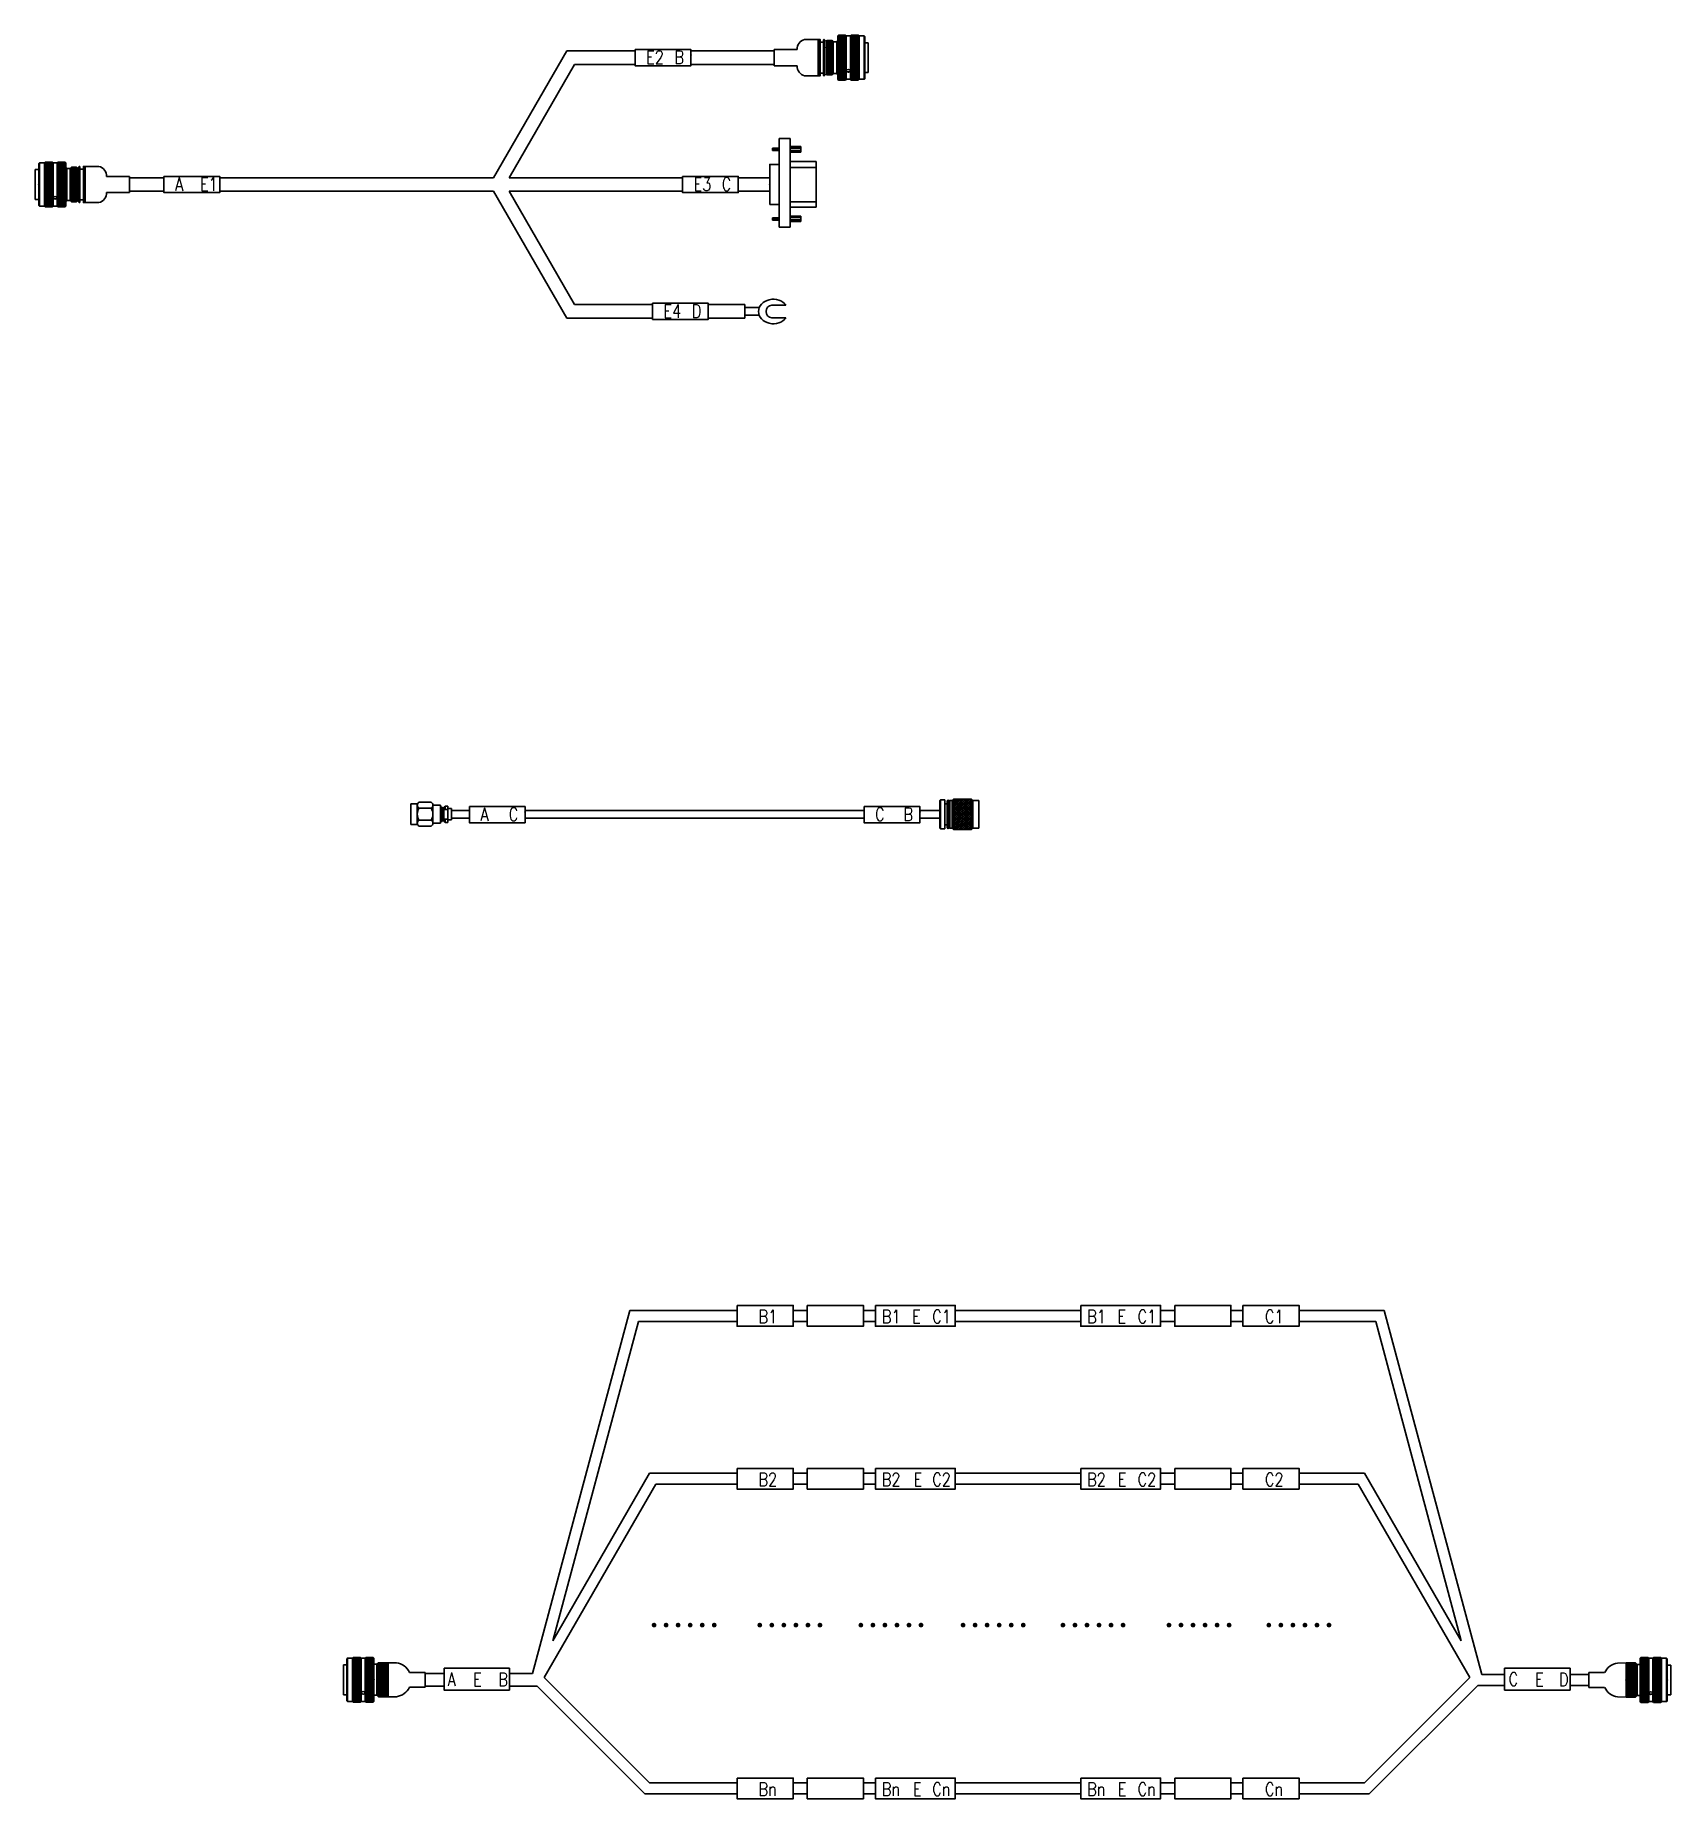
# Model space of a CAD drawing. Header units: inches. Extents: x -3640 to 2054, y -2291 to 954.
# Drawn here: x 934 to 1551, y -556 to 109 of the extents above; entities that cross this region are included whole.
import ezdxf

# ---------------------------------------------------------------- set-up
doc = ezdxf.new("R2010")
doc.units = ezdxf.units.IN
doc.header["$MEASUREMENT"] = 0
doc.layers.add('C', color=2, linetype='Continuous')
doc.layers.add('VFDL', color=7, linetype='Continuous')
doc.styles.add('HZ', font='txt', dxfattribs={"width": 0.8, "bigfont": 'HZDX'})
doc.styles.add('样式 1', font='')
doc.styles.get('样式 1').set_extended_font_data('SimSun')

# ---------------------------------------------------------------- blocks, each defined once
blk = doc.blocks.new('dpfclh')
at = {"lineweight": 30}
for p, q in [((-3, 2.97), (24.61, 50.78)), ((24.61, 50.78), (50.39, 50.78)), ((71.39, 50.78), (102.74, 50.78)), ((71.39, 50.78), (71.39, 45.71)), ((102.74, 50.78), (102.74, 45.71)), ((2.86, 2.97), (27.54, 45.71)), ((27.54, 45.71), (50.39, 45.71)), ((71.39, 45.71), (102.74, 45.71)), ((-140.16, 2.97), (-127.16, 2.97)), ((-140.16, 2.97), (-127.16, 2.97)), ((-106.16, 2.97), (-3, 2.97)), ((2.86, 2.97), (68.26, 2.97)), ((89.26, 2.97), (101.09, 2.97)), ((-140.16, -2.11), (-127.16, -2.11)), ((-140.16, -2.11), (-127.16, -2.11)), ((-106.16, -2.11), (-3, -2.11)), ((-3, -2.11), (24.61, -49.92)), ((2.86, -2.11), (68.26, -2.11)), ((2.86, -2.11), (27.54, -44.85)), ((89.26, -2.11), (101.09, -2.11)), ((27.54, -44.85), (56.93, -44.85)), ((77.93, -44.32), (77.93, -49.39)), ((77.93, -44.85), (91.7, -44.85)), ((91.7, -44.85), (91.7, -49.92)), ((24.61, -49.92), (56.93, -49.92)), ((77.93, -49.92), (91.7, -49.92))]:
    blk.add_line(p, q, dxfattribs=at)
for p, q in [((-140.16, 2.97), (-140.16, -2.11)), ((101.09, 2.97), (101.09, -2.11))]:
    blk.add_line(p, q)
for points in [[(50.39, 51.31), (71.39, 51.31), (71.39, 45.21), (50.39, 45.21)], [(-127.16, 3.47), (-106.16, 3.47), (-106.16, -2.63), (-127.16, -2.63)], [(68.26, 3.47), (89.26, 3.47), (89.26, -2.63), (68.26, -2.63)], [(56.93, -44.32), (77.93, -44.32), (77.93, -50.42), (56.93, -50.42)]]:
    blk.add_lwpolyline(points, close=True, dxfattribs=at)
blk.add_point((71.39, 49.21), dxfattribs=at)
blk.add_point((71.39, 49.21), dxfattribs=at)
blk.add_point((71.39, 49.21), dxfattribs=at)
at = {"lineweight": 20, "style": 'HZ', "width": 0.8}
for s, p in [('E2', (54.53, 45.87)), ('B', (65.17, 45.87)), ('A', (-123.02, -1.97)), ('E1', (-113.61, -1.97)), ('E3', (72.4, -1.97)), ('C', (83.04, -1.97)), ('E4', (61.07, -49.76)), ('D', (71.72, -49.76))]:
    blk.add_text(s, height=5, dxfattribs=at).set_placement(p)
blk = doc.blocks.new('dpfclh-z1')
at = {"lineweight": 30}
h = blk.add_hatch(dxfattribs=at)
h.set_pattern_fill('ANSI37', color=256, scale=3, angle=540, style=0)
h.set_pattern_definition([(315, (-31.73584, 8.43554), (-0.265165, -0.265165), []), (225, (-31.73584, 8.43554), (-0.265165, 0.265165), [])])
h.paths.add_polyline_path([(-31.74, -8.44), (-29.07, -8.44), (-29.07, 8.44), (-31.74, 8.44)])
h = blk.add_hatch(dxfattribs=at)
h.set_pattern_fill('ANSI37', color=256, scale=3, angle=540, style=0)
h.set_pattern_definition([(315, (-26.94783, 8.43554), (-0.265165, -0.265165), []), (225, (-26.94783, 8.43554), (-0.265165, 0.265165), [])])
h.paths.add_polyline_path([(-26.95, -8.44), (-24.28, -8.44), (-24.28, 8.44), (-26.95, 8.44)])
h = blk.add_hatch(dxfattribs=at)
h.set_pattern_fill('ANSI37', color=256, scale=3, angle=540, style=0)
h.set_pattern_definition([(315, (-17.36915, 6.82643), (-0.265165, -0.265165), []), (225, (-17.36915, 6.82643), (-0.265165, 0.265165), [])])
h.paths.add_polyline_path([(-17.37, 6.83), (-16.67, 6.83), (-16.67, -6.83), (-17.37, -6.83)])
h = blk.add_hatch(dxfattribs=at)
h.set_pattern_fill('ANSI37', color=256, scale=3, angle=540, style=0)
h.set_pattern_definition([(315, (-21.85336, 6.48468), (-0.265165, -0.265165), []), (225, (-21.85336, 6.48468), (-0.265165, 0.265165), [])])
h.paths.add_polyline_path([(-19.92, 6.48), (-21.85, 6.48), (-21.85, -6.48), (-19.92, -6.48)])
for p, q in [((-33.97, 8.16), (-34.19, 7.94)), ((-34.19, 7.94), (-34.19, -7.94)), ((-31.74, 8.44), (-32.01, 8.16)), ((-31.74, -8.44), (-31.74, 8.44)), ((-29.07, 8.44), (-28.79, 8.16)), ((-26.95, 8.44), (-27.23, 8.16)), ((-26.95, -8.44), (-26.95, 8.44)), ((-24.28, 8.44), (-24, 8.16)), ((-24, -8.16), (-24, 8.16)), ((-18.9, 6.83), (-19.58, 6.14)), ((-18.9, -6.83), (-18.9, 6.83)), ((-18.9, 6.83), (-18.77, 6.83)), ((-18.77, -6.83), (-18.77, 6.83)), ((-18.77, 6.83), (-18.65, 6.7)), ((-18.65, 6.7), (-18.65, -6.7)), ((-16.67, 6.38), (-16.67, 6.83)), ((-16.67, 6.83), (-11.49, 6.83)), ((-35.5, 5.63), (-34.19, 5.63)), ((-35.5, -5.63), (-35.5, 5.63)), ((-23.66, 6.01), (-23.66, 6.17)), ((-21.85, 6.48), (-22.32, 6.01)), ((-21.85, -6.48), (-21.85, 6.48)), ((-19.92, 6.48), (-19.58, 6.14)), ((-19.58, -6.14), (-19.58, 6.14)), ((-17.37, 1.14), (-17.37, 5.8)), ((-8.68, 3.04), (0, 3.04)), ((0, 3.04), (0, -3.04)), ((-35.5, -5.63), (-34.19, -5.63)), ((-23.66, -6.17), (-23.66, -6.01)), ((-22.32, -6.01), (-21.85, -6.48)), ((-19.58, -6.14), (-19.92, -6.48)), ((-19.58, -6.14), (-18.9, -6.83)), ((-16.67, -6.83), (-16.67, -6.38)), ((-8.68, -3.04), (0, -3.04)), ((-34.19, -7.94), (-33.97, -8.16)), ((-32.01, -8.16), (-31.74, -8.44)), ((-28.79, -8.16), (-29.07, -8.44)), ((-27.23, -8.16), (-26.95, -8.44)), ((-24, -8.16), (-24.28, -8.44)), ((-18.9, -6.83), (-18.77, -6.83)), ((-18.65, -6.7), (-18.77, -6.83)), ((-16.67, -6.83), (-11.49, -6.83))]:
    blk.add_line(p, q, dxfattribs=at)
for points in [[(-33.97, -8.16), (-32.01, -8.16), (-32.01, 8.16), (-33.97, 8.16)], [(-31.74, -8.44), (-29.07, -8.44), (-29.07, 8.44), (-31.74, 8.44)], [(-28.79, -8.16), (-27.23, -8.16), (-27.23, 8.16), (-28.79, 8.16)], [(-26.95, -8.44), (-24.28, -8.44), (-24.28, 8.44), (-26.95, 8.44)], [(-16.67, -6.83), (-17.37, -6.83), (-17.37, 6.83), (-16.67, 6.83)], [(-23.66, -6.17), (-24, -6.17), (-24, 6.17), (-23.66, 6.17)], [(-22.32, 6.01), (-23.66, 6.01), (-23.66, -6.01), (-22.32, -6.01)], [(-21.85, -6.48), (-19.92, -6.48), (-19.92, 6.48), (-21.85, 6.48)], [(-18.65, -5.8), (-17.37, -5.8), (-17.37, 5.8), (-18.65, 5.8)]]:
    blk.add_lwpolyline(points, close=True, dxfattribs=at)
for centre, radius, start, end in [((-12.41, 3.21), 3.73, 357.24372, 75.80376), ((-28.01, -5.32), 0.854, 23.70215, 156.29785), ((-28.01, -4.63), 0.854, 203.70215, 336.29785), ((-28.01, -4.45), 0.943, 213.99777, 326.00223), ((-12.41, -3.21), 3.73, 284.19624, 2.75628)]:
    blk.add_arc(centre, radius, start, end, dxfattribs=at)
at = {"lineweight": 30, "extrusion": (0, 0, -1)}
blk.add_ellipse((-19.09, 3.83), major_axis=(-0.075, -0.107), ratio=0.554803, dxfattribs=at)
at = {"lineweight": 30}
for p in [(-34.19, 0), (-24, 0)]:
    blk.add_point(p, dxfattribs=at)
blk = doc.blocks.new('dpfclh-y1')
at = {"lineweight": 30}
h = blk.add_hatch(dxfattribs=at)
h.set_pattern_fill('ANSI37', color=256, scale=3, angle=540, style=0)
h.set_pattern_definition([(225, (17.36915, 6.82643), (0.265165, -0.265165), []), (315, (17.36915, 6.82643), (0.265165, 0.265165), [])])
h.paths.add_polyline_path([(17.37, 6.83), (16.67, 6.83), (16.67, -6.83), (17.37, -6.83)])
h = blk.add_hatch(dxfattribs=at)
h.set_pattern_fill('ANSI37', color=256, scale=3, angle=540, style=0)
h.set_pattern_definition([(225, (26.94783, 8.43554), (0.265165, -0.265165), []), (315, (26.94783, 8.43554), (0.265165, 0.265165), [])])
h.paths.add_polyline_path([(26.95, 8.44), (24.28, 8.44), (24.28, -8.44), (26.95, -8.44)])
h = blk.add_hatch(dxfattribs=at)
h.set_pattern_fill('ANSI37', color=256, scale=3, angle=540, style=0)
h.set_pattern_definition([(225, (31.73584, 8.43554), (0.265165, -0.265165), []), (315, (31.73584, 8.43554), (0.265165, 0.265165), [])])
h.paths.add_polyline_path([(31.74, 8.44), (29.07, 8.44), (29.07, -8.44), (31.74, -8.44)])
h = blk.add_hatch(dxfattribs=at)
h.set_pattern_fill('ANSI37', color=256, scale=3, angle=540, style=0)
h.set_pattern_definition([(225, (21.85336, 6.48468), (0.265165, -0.265165), []), (315, (21.85336, 6.48468), (0.265165, 0.265165), [])])
h.paths.add_polyline_path([(19.92, -6.48), (21.85, -6.48), (21.85, 6.48), (19.92, 6.48)])
for p, q in [((16.67, 6.83), (11.49, 6.83)), ((16.67, 6.38), (16.67, 6.83)), ((18.77, 6.83), (18.65, 6.7)), ((18.65, 6.7), (18.65, -6.7)), ((18.77, -6.83), (18.77, 6.83)), ((18.9, 6.83), (18.77, 6.83)), ((18.9, 6.83), (19.58, 6.14)), ((18.9, -6.83), (18.9, 6.83)), ((24.28, 8.44), (24, 8.16)), ((24, -8.16), (24, 8.16)), ((26.95, -8.44), (26.95, 8.44)), ((26.95, 8.44), (27.23, 8.16)), ((29.07, 8.44), (28.79, 8.16)), ((31.74, -8.44), (31.74, 8.44)), ((31.74, 8.44), (32.01, 8.16)), ((33.97, 8.16), (34.19, 7.94)), ((34.19, 7.94), (34.19, -7.94)), ((0, 3.04), (0, -3.04)), ((0, 3.04), (8.68, 3.04)), ((17.37, 1.14), (17.37, 5.8)), ((19.92, 6.48), (19.58, 6.14)), ((19.58, -6.14), (19.58, 6.14)), ((21.85, 6.48), (22.32, 6.01)), ((21.85, -6.48), (21.85, 6.48)), ((23.66, 6.01), (23.66, 6.17)), ((35.5, 5.63), (34.19, 5.63)), ((35.5, -5.63), (35.5, 5.63)), ((8.68, -3.04), (0, -3.04)), ((16.67, -6.83), (16.67, -6.38)), ((19.58, -6.14), (18.9, -6.83)), ((19.58, -6.14), (19.92, -6.48)), ((22.32, -6.01), (21.85, -6.48)), ((23.66, -6.17), (23.66, -6.01)), ((35.5, -5.63), (34.19, -5.63)), ((16.67, -6.83), (11.49, -6.83)), ((18.65, -6.7), (18.77, -6.83)), ((18.9, -6.83), (18.77, -6.83)), ((24, -8.16), (24.28, -8.44)), ((27.23, -8.16), (26.95, -8.44)), ((28.79, -8.16), (29.07, -8.44)), ((32.01, -8.16), (31.74, -8.44)), ((34.19, -7.94), (33.97, -8.16))]:
    blk.add_line(p, q, dxfattribs=at)
for points in [[(16.67, -6.83), (17.37, -6.83), (17.37, 6.83), (16.67, 6.83)], [(26.95, -8.44), (24.28, -8.44), (24.28, 8.44), (26.95, 8.44)], [(28.79, -8.16), (27.23, -8.16), (27.23, 8.16), (28.79, 8.16)], [(31.74, -8.44), (29.07, -8.44), (29.07, 8.44), (31.74, 8.44)], [(33.97, -8.16), (32.01, -8.16), (32.01, 8.16), (33.97, 8.16)], [(18.65, -5.8), (17.37, -5.8), (17.37, 5.8), (18.65, 5.8)], [(21.85, -6.48), (19.92, -6.48), (19.92, 6.48), (21.85, 6.48)], [(22.32, 6.01), (23.66, 6.01), (23.66, -6.01), (22.32, -6.01)], [(23.66, -6.17), (24, -6.17), (24, 6.17), (23.66, 6.17)]]:
    blk.add_lwpolyline(points, close=True, dxfattribs=at)
for centre, radius, start, end in [((12.41, 3.21), 3.73, 104.19624, 182.75628), ((12.41, -3.21), 3.73, 177.24372, 255.80376), ((28.01, -5.32), 0.854, 23.70215, 156.29785), ((28.01, -4.63), 0.854, 203.70215, 336.29785), ((28.01, -4.45), 0.943, 213.99777, 326.00223)]:
    blk.add_arc(centre, radius, start, end, dxfattribs=at)
blk.add_ellipse((19.09, 3.83), major_axis=(0.075, -0.107), ratio=0.554803, dxfattribs=at)
for p in [(24, 0), (34.19, 0)]:
    blk.add_point(p, dxfattribs=at)
blk = doc.blocks.new('dpfclh-y2')
at = {"color": 0, "lineweight": 30}
for p, q in [((1.09, 12.82), (1.09, 13.73)), ((1.09, 13.72), (3.56, 13.72)), ((1.1, 13.72), (1.25, 12.83)), ((1.38, 13.72), (1.54, 12.83)), ((1.69, 13.72), (1.84, 12.82)), ((2.02, 13.72), (2.17, 12.83)), ((2.34, 13.72), (2.49, 12.82)), ((2.67, 13.72), (2.82, 12.82)), ((2.99, 13.72), (3.14, 12.82)), ((3.29, 13.72), (3.45, 12.82)), ((3.56, -7.53), (3.56, 17.33)), ((3.56, 17.33), (7.75, 17.33)), ((3.56, 13.72), (3.56, 12.82)), ((7.75, 17.33), (7.75, -16.05)), ((7.77, 14.32), (11.7, 14.32)), ((7.77, 13.75), (11.69, 13.75)), ((11.7, 14.32), (11.7, 12.25)), ((0, 7.53), (0, -7.53)), ((0.07, 7.59), (3.56, 7.59)), ((3.56, 12.82), (1.09, 12.82)), ((7.74, 8.69), (17.47, 8.69)), ((7.77, 12.83), (11.71, 12.83)), ((11.7, 12.25), (7.78, 12.25)), ((7.76, 6.38), (17.47, 6.38)), ((7.78, -6.53), (17.47, -6.53)), ((0, -7.53), (3.56, -7.53)), ((1.08, -12.5), (3.56, -12.5)), ((1.08, -13.4), (1.08, -12.5)), ((1.09, -12.5), (1.24, -13.4)), ((1.38, -12.5), (1.53, -13.4)), ((1.53, -12.5), (1.68, -13.4)), ((1.84, -12.5), (2, -13.4)), ((2.18, -12.5), (2.33, -13.4)), ((2.51, -12.5), (2.66, -13.4)), ((2.83, -12.51), (2.98, -13.4)), ((3.15, -12.5), (3.3, -13.4)), ((3.43, -12.5), (3.55, -13.23)), ((3.56, -16.05), (3.56, -7.53)), ((3.56, -12.5), (3.56, -13.4)), ((17.47, -8.51), (7.75, -8.51)), ((7.76, -11.87), (11.69, -11.87)), ((7.76, -12.43), (11.68, -12.43)), ((11.69, -11.87), (11.69, -13.93)), ((3.56, -13.4), (1.08, -13.4)), ((7.75, -16.05), (3.56, -16.05)), ((7.76, -13.36), (11.7, -13.36)), ((11.69, -13.93), (7.77, -13.93))]:
    blk.add_line(p, q, dxfattribs=at)
at = {"lineweight": 30}
blk.add_line((17.47, 8.69), (17.47, -8.51), dxfattribs=at)
at = {"color": 0, "lineweight": 30}
blk.add_arc((0.06, 7.53), 0.0618, 85.85326, 180.37922, dxfattribs=at)
at = {"lineweight": 30}
blk.add_point((0, 0), dxfattribs=at)
blk = doc.blocks.new('dpfclh-y3')
at = {"lineweight": 30}
for p, q in [((0, 1.46), (5.47, 1.46)), ((15.53, 2.34), (10.16, 2.34)), ((5.43, -1.46), (0, -1.46)), ((15.53, -2.43), (10.16, -2.43))]:
    blk.add_line(p, q, dxfattribs=at)
blk.add_line((0, 1.46), (0, -1.46))
blk.add_arc((10.4, -0.05), 2.4, 95.69104, 264.30896, dxfattribs=at)
blk.add_ellipse((10.75, -0.05), major_axis=(-5.59, 0), ratio=0.827161, start_param=3.684325, end_param=8.882045, dxfattribs=at)
blk = doc.blocks.new('低频分叉连号')
for name, p in [('dpfclh-y1', (102.87, 48.03)), ('dpfclh', (0.13, -0.21)), ('dpfclh-y2', (101.22, 0.22)), ('dpfclh-z1', (-140.03, 0.22)), ('dpfclh-y3', (91.83, -47.59))]:
    blk.add_blockref(name, p)
blk = doc.blocks.new('spdglh')
at = {"lineweight": 30}
for p, q in [((-93.74, 1.46), (-87, 1.46)), ((-66, 2.44), (-66, -2.63)), ((-66, 1.46), (61.73, 1.46)), ((82.73, 2.44), (82.73, -2.63)), ((82.73, 1.46), (90.29, 1.46)), ((-93.74, -1.36), (-87, -1.36)), ((-66, -1.36), (61.73, -1.36)), ((82.73, -1.36), (90.29, -1.36))]:
    blk.add_line(p, q, dxfattribs=at)
for p, q in [((-93.74, 1.46), (-93.74, -1.36)), ((90.29, 1.46), (90.29, -1.36))]:
    blk.add_line(p, q)
for points in [[(-87, 2.97), (-66, 2.97), (-66, -3.13), (-87, -3.13)], [(61.73, 2.97), (82.73, 2.97), (82.73, -3.13), (61.73, -3.13)]]:
    blk.add_lwpolyline(points, close=True, dxfattribs=at)
for p in [(-66, 0.87), (-66, 0.87), (-66, 0.87), (82.73, 0.87), (82.73, 0.87), (82.73, 0.87)]:
    blk.add_point(p, dxfattribs=at)
at = {"style": 'HZ', "width": 0.8}
for s, p in [('A', (-82.86, -2.47)), ('C', (-72.21, -2.47)), ('C', (65.87, -2.47)), ('B', (76.52, -2.47))]:
    blk.add_text(s, height=5, dxfattribs=at).set_placement(p)
blk = doc.blocks.new('spdglh-z1')
at = {"lineweight": 30}
for p, q in [((-4.14, 3.39), (-4.14, -2.06)), ((-4.14, 2.72), (-3.53, 2.72)), ((-3.53, -2.73), (-3.53, 2.72)), ((-3.53, 2.47), (-2.91, 2.47)), ((-2.91, 2.47), (-2.36, 3.02)), ((-2.91, -2.51), (-2.91, 2.47)), ((-1.44, 1.75), (-2.91, 1.75)), ((-2.36, 3.02), (-1.44, 3.02)), ((-2.36, 3.02), (-2.36, 1.75)), ((-1.44, 3.02), (-1.44, -3.06)), ((0, 2.14), (-1.44, 2.14)), ((0, 2.14), (0, -2.14)), ((-4.14, -2.73), (-3.53, -2.73)), ((-3.53, -2.51), (-2.91, -2.51)), ((-1.44, -1.79), (-2.91, -1.79)), ((-2.36, -3.06), (-2.91, -2.51)), ((-2.36, -3.06), (-2.36, -1.79)), ((-2.36, -3.06), (-1.44, -3.06)), ((0, -2.14), (-1.44, -2.14)), ((-1.44, -3.02), (-1.44, -3.02))]:
    blk.add_line(p, q, dxfattribs=at)
at = {"layer": 'C', "color": 0, "lineweight": 30}
for p, q in [((-15.4, 3.94), (-12.93, 3.94)), ((-15.4, -3.8), (-15.4, 3.94)), ((-12.93, 3.39), (-12.93, 3.94)), ((-12.93, -3.34), (-12.93, 3.39)), ((-12.25, 4.55), (-7.68, 4.55)), ((-7.68, 2.29), (-12.25, 2.29)), ((-7, -3.34), (-7, 3.39)), ((-7, 3.39), (-4.14, 3.39)), ((-4.14, -3.34), (-4.14, 3.39)), ((-12.93, -3.8), (-15.4, -3.8)), ((-12.93, -3.34), (-12.93, -3.8)), ((-7.68, -2.23), (-12.25, -2.23)), ((-7.68, -4.49), (-12.25, -4.49)), ((-4.14, -3.34), (-7, -3.34))]:
    blk.add_line(p, q, dxfattribs=at)
for centre, radius, start, end in [((-11.65, 3.42), 1.28, 118.00168, 241.99832), ((-8.82, 0.03), 4.1, 146.59685, 213.40315), ((-8.28, 3.42), 1.28, 298.00168, 61.99832), ((-11.11, 0.03), 4.1, 326.59685, 33.40315), ((-11.65, -3.36), 1.28, 118.00168, 241.99832), ((-8.28, -3.36), 1.28, 298.00168, 61.99832)]:
    blk.add_arc(centre, radius, start, end, dxfattribs=at)
blk = doc.blocks.new('spdglh-y1')
at = {"lineweight": 30}
h = blk.add_hatch(dxfattribs=at)
h.set_pattern_fill('ANSI37', color=256, scale=4, angle=180, style=0)
h.set_pattern_definition([(225, (71.644, 46.64544), (0.3535534, -0.3535534), []), (315, (71.644, 46.64544), (0.3535534, 0.3535534), [])])
h.paths.add_polyline_path([(11.91, 5.7), (5.07, 5.7), (5.07, -5.7), (11.91, -5.7)])
for p, q in [((0, -5.19), (0, 5.19)), ((1.92, 5.43), (0.24, 5.43)), ((0.24, -5.43), (0.24, 5.43)), ((1.92, -5.43), (1.92, 5.43)), ((1.92, 3.97), (2.74, 3.97)), ((2.74, -5.02), (2.74, 5.02)), ((3.15, -5.43), (3.15, 5.43)), ((1.92, -5.43), (0.24, -5.43)), ((1.92, -3.97), (2.74, -3.97))]:
    blk.add_line(p, q, dxfattribs=at)
blk.add_point((2.74, 0), dxfattribs=at)
at = {"layer": 'VFDL', "linetype": 'Continuous', "lineweight": 30}
for p, q in [((0.24, 5.43), (0, 5.19)), ((3.15, 5.43), (2.74, 5.02)), ((3.52, 5.06), (3.15, 5.43)), ((3.7, 5.24), (3.52, 5.06)), ((3.52, -5.06), (3.52, 5.06)), ((3.52, 5.06), (3.52, 5.06)), ((3.7, -5.24), (3.7, 5.24)), ((4.62, 5.24), (3.7, 5.24)), ((5.07, 5.7), (4.62, 5.24)), ((4.62, -5.24), (4.62, 5.24)), ((5.07, -5.7), (5.07, 5.7)), ((11.91, 5.7), (5.07, 5.7)), ((11.91, -5.7), (11.91, 5.7)), ((11.91, 5.7), (12.37, 5.24)), ((12.37, -5.24), (12.37, 5.24)), ((12.37, 5.24), (14.65, 5.24)), ((14.65, 5.24), (14.65, -5.24)), ((0.24, -5.43), (0, -5.19)), ((3.15, -5.43), (2.74, -5.02)), ((3.52, -5.06), (3.15, -5.43)), ((3.7, -5.24), (3.52, -5.06)), ((4.62, -5.24), (3.7, -5.24)), ((4.62, -5.24), (5.07, -5.7)), ((11.91, -5.7), (5.07, -5.7)), ((12.37, -5.24), (11.91, -5.7)), ((14.65, -5.24), (12.37, -5.24))]:
    blk.add_line(p, q, dxfattribs=at)
blk = doc.blocks.new('射频单根连号')
for name, p in [('spdglh-z1', (-93.74, 0.05)), ('spdglh', (0, 0)), ('spdglh-y1', (90.29, 0.05))]:
    blk.add_blockref(name, p)
blk = doc.blocks.new('spltjs')
at = {"lineweight": 30}
for p, q in [((-17.76, 100.43), (-17.76, 92.63)), ((59.61, 100.43), (59.61, 92.63)), ((-140.39, 98.59), (-100.01, 98.59)), ((-137.19, 94.42), (-100.01, 94.42)), ((-78.85, 98.59), (-73.55, 98.59)), ((-78.85, 94.42), (-73.55, 94.42)), ((-52.38, 98.59), (-47.84, 98.59)), ((-52.38, 94.42), (-47.84, 94.42)), ((-17.76, 98.59), (29.53, 98.59)), ((-17.76, 94.42), (29.53, 94.42)), ((59.61, 98.59), (64.91, 98.59)), ((59.61, 94.42), (64.91, 94.42)), ((86.08, 98.59), (90.62, 98.59)), ((86.08, 94.42), (90.62, 94.42)), ((111.79, 98.59), (143.85, 98.59)), ((111.79, 94.42), (140.66, 94.42)), ((-132.99, 37.2), (-100.01, 37.2)), ((-78.85, 37.2), (-73.55, 37.2)), ((-52.38, 37.2), (-47.84, 37.2)), ((-17.76, 39.05), (-17.76, 31.24)), ((-17.76, 37.2), (29.53, 37.2)), ((59.61, 39.05), (59.61, 31.24)), ((59.61, 37.2), (64.91, 37.2)), ((86.08, 37.2), (90.62, 37.2)), ((111.79, 37.2), (136.45, 37.2)), ((-130.58, 33.04), (-100.01, 33.04)), ((-78.85, 33.04), (-73.55, 33.04)), ((-52.38, 33.04), (-47.84, 33.04)), ((-17.76, 33.04), (29.53, 33.04)), ((59.61, 33.04), (64.91, 33.04)), ((86.08, 33.04), (90.62, 33.04)), ((111.79, 33.04), (134.05, 33.04)), ((-217.54, -38.26), (-210.43, -38.26)), ((-185.78, -38.26), (-177.05, -38.26)), ((189.34, -38.66), (180.63, -38.66)), ((221.02, -38.66), (213.9, -38.66)), ((-217.54, -43.01), (-210.43, -43.01)), ((-185.78, -43.01), (-175.37, -43.01)), ((189.34, -42.75), (179.1, -42.75)), ((221.02, -42.75), (213.9, -42.75)), ((-132.99, -79.5), (-100.01, -79.5)), ((-78.85, -79.5), (-73.55, -79.5)), ((-52.38, -79.5), (-47.84, -79.5)), ((-17.76, -77.66), (-17.76, -85.46)), ((-17.76, -79.5), (29.53, -79.5)), ((59.61, -77.66), (59.61, -85.46)), ((59.61, -79.5), (64.91, -79.5)), ((86.08, -79.5), (90.62, -79.5)), ((111.79, -79.5), (136.45, -79.5)), ((-134.71, -83.67), (-100.01, -83.67)), ((-78.85, -83.67), (-73.55, -83.67)), ((-52.38, -83.67), (-47.84, -83.67)), ((-17.76, -83.67), (29.53, -83.67)), ((59.61, -83.67), (64.91, -83.67)), ((86.08, -83.67), (90.62, -83.67)), ((111.79, -83.67), (138.18, -83.67))]:
    blk.add_line(p, q, dxfattribs=at)
for p, q in [((-217.54, -38.26), (-217.54, -43.01)), ((221.02, -38.66), (221.02, -42.75))]:
    blk.add_line(p, q)
for points in [[(-100.01, 100.43), (-78.85, 100.43), (-78.85, 92.63), (-100.01, 92.63)], [(-73.55, 100.43), (-52.38, 100.43), (-52.38, 92.63), (-73.55, 92.63)], [(-47.84, 100.43), (-17.76, 100.43), (-17.76, 92.63), (-47.84, 92.63)], [(29.53, 100.43), (59.61, 100.43), (59.61, 92.63), (29.53, 92.63)], [(64.91, 100.43), (86.08, 100.43), (86.08, 92.63), (64.91, 92.63)], [(90.62, 100.43), (111.79, 100.43), (111.79, 92.63), (90.62, 92.63)], [(-100.01, 39.05), (-78.85, 39.05), (-78.85, 31.24), (-100.01, 31.24)], [(-73.55, 39.05), (-52.38, 39.05), (-52.38, 31.24), (-73.55, 31.24)], [(-47.84, 39.05), (-17.76, 39.05), (-17.76, 31.24), (-47.84, 31.24)], [(29.53, 39.05), (59.61, 39.05), (59.61, 31.24), (29.53, 31.24)], [(64.91, 39.05), (86.08, 39.05), (86.08, 31.24), (64.91, 31.24)], [(90.62, 39.05), (111.79, 39.05), (111.79, 31.24), (90.62, 31.24)], [(-210.43, -36.3), (-185.78, -36.3), (-185.78, -44.52), (-210.43, -44.52)], [(189.25, -36.3), (213.9, -36.3), (213.9, -44.52), (189.25, -44.52)], [(-100.01, -77.66), (-78.85, -77.66), (-78.85, -85.46), (-100.01, -85.46)], [(-73.55, -77.66), (-52.38, -77.66), (-52.38, -85.46), (-73.55, -85.46)], [(-47.84, -77.66), (-17.76, -77.66), (-17.76, -85.46), (-47.84, -85.46)], [(29.53, -77.66), (59.61, -77.66), (59.61, -85.46), (29.53, -85.46)], [(64.91, -77.66), (86.08, -77.66), (86.08, -85.46), (64.91, -85.46)], [(90.62, -77.66), (111.79, -77.66), (111.79, -85.46), (90.62, -85.46)]]:
    blk.add_lwpolyline(points, close=True, dxfattribs=at)
at = {"linetype": 'Continuous', "lineweight": 30}
for points in [[(-177.05, -38.26), (-140.39, 98.59)], [(-169.44, -25.93), (-137.19, 94.42)], [(172.9, -25.93), (140.66, 94.42)], [(180.63, -38.66), (143.85, 98.59)], [(-169.44, -25.93), (-132.99, 37.2)], [(172.9, -25.93), (136.45, 37.2)], [(-172.65, -39.83), (-130.58, 33.04)], [(176.12, -39.83), (134.05, 33.04)], [(-172.65, -39.83), (-132.99, -79.5)], [(176.12, -39.83), (136.45, -79.5)], [(-175.37, -43.01), (-134.71, -83.67)], [(179.1, -42.75), (138.18, -83.67)]]:
    blk.add_lwpolyline(points, dxfattribs=at)
at = {"lineweight": 20, "style": 'HZ', "width": 0.8}
for s, p in [('B1', (-91.92, 93.73)), ('B1', (-45.44, 93.73)), ('E', (-34.09, 93.73)), ('C1', (-26.45, 93.73)), ('B1', (31.93, 93.73)), ('E', (43.28, 93.73)), ('C1', (50.92, 93.73)), ('C1', (98.9, 93.73)), ('B2', (-91.92, 32.35)), ('B2', (-45.44, 32.35)), ('E', (-33.48, 32.35)), ('C2', (-26.45, 32.35)), ('B2', (31.93, 32.35)), ('E', (43.43, 32.35)), ('C2', (50.92, 32.35)), ('C2', (98.9, 32.35)), ('A', (-209.09, -42.92)), ('E', (-199.51, -43.02)), ('B', (-189.95, -43.02)), ('C', (190.71, -42.92)), ('E', (200.69, -43.02)), ('D', (209.73, -43.02)), ('Bn', (-91.92, -84.36)), ('Bn', (-45.44, -84.36)), ('E', (-33.74, -84.36)), ('Cn', (-26.45, -84.36)), ('Bn', (31.93, -84.36)), ('E', (43.46, -84.36)), ('Cn', (50.92, -84.36)), ('Cn', (98.9, -84.36))]:
    blk.add_text(s, height=5, dxfattribs=at).set_placement(p)
at = {"style": '样式 1'}
for p in [(-133.54, -25.2), (-93.7, -25.2), (-55.62, -25.2), (-17.1, -25.2), (20.53, -25.2), (60.49, -25.2), (98.12, -25.2)]:
    blk.add_text('……', height=10, dxfattribs=at).set_placement(p)
blk = doc.blocks.new('spltjs-z1')
at = {"lineweight": 30}
h = blk.add_hatch(dxfattribs=at)
h.set_pattern_fill('ANSI37', color=256, scale=3, angle=180, style=0)
h.set_pattern_definition([(315, (-27.04582, 8.43554), (-0.265165, -0.265165), []), (225, (-27.04582, 8.43554), (-0.265165, 0.265165), [])])
h.paths.add_polyline_path([(-27.05, -8.44), (-24.38, -8.44), (-24.38, 8.44), (-27.05, 8.44)])
h = blk.add_hatch(dxfattribs=at)
h.set_pattern_fill('ANSI37', color=256, scale=3, angle=180, style=0)
h.set_pattern_definition([(315, (-22.2578, 8.43554), (-0.265165, -0.265165), []), (225, (-22.2578, 8.43554), (-0.265165, 0.265165), [])])
h.paths.add_polyline_path([(-22.26, -8.44), (-19.59, -8.44), (-19.59, 8.44), (-22.26, 8.44)])
for p, q in [((-29.28, 8.16), (-29.5, 7.94)), ((-29.5, 7.94), (-29.5, -7.94)), ((-27.05, 8.44), (-27.32, 8.16)), ((-27.05, -8.44), (-27.05, 8.44)), ((-24.38, 8.44), (-24.1, 8.16)), ((-22.26, 8.44), (-22.54, 8.16)), ((-22.26, -8.44), (-22.26, 8.44)), ((-19.59, 8.44), (-19.31, 8.16)), ((-19.31, -8.16), (-19.31, 8.16)), ((-30.81, 5.63), (-29.5, 5.63)), ((-30.81, -5.63), (-30.81, 5.63)), ((-18.17, 5.84), (-19.31, 5.84)), ((-17.58, 6.43), (-18.17, 5.84)), ((-18.17, 5.84), (-18.17, -5.84)), ((-17.58, 6.43), (-17.58, -6.43)), ((-17.58, 6.43), (-13.98, 6.43)), ((-17.58, 5.93), (-13.98, 5.93)), ((-17.58, 5.47), (-13.98, 5.47)), ((-17.58, 5), (-13.98, 5)), ((-17.58, 4.53), (-13.98, 4.53)), ((-17.58, 4.02), (-13.98, 4.02)), ((-17.58, 3.56), (-13.98, 3.56)), ((-17.58, 3.09), (-13.98, 3.09)), ((-17.58, 2.63), (-13.98, 2.63)), ((-17.58, 2.11), (-13.98, 2.11)), ((-17.58, 1.65), (-13.98, 1.65)), ((-17.58, 1.18), (-13.98, 1.18)), ((-17.58, 0.72), (-13.98, 0.72)), ((-17.58, 0.21), (-13.98, 0.21)), ((-13.98, 6.43), (-13.98, -6.43)), ((-13.98, 6.43), (-10.76, 6.38)), ((0, 2.79), (-5.92, 2.79)), ((0, 2.79), (0, -2.79)), ((-30.81, -5.63), (-29.5, -5.63)), ((-18.17, -5.84), (-19.31, -5.84)), ((-17.58, -6.43), (-18.17, -5.84)), ((-17.58, -0.26), (-13.98, -0.26)), ((-17.58, -0.72), (-13.98, -0.72)), ((-17.58, -1.24), (-13.98, -1.24)), ((-17.58, -1.7), (-13.98, -1.7)), ((-17.58, -2.17), (-13.98, -2.17)), ((-17.58, -2.63), (-13.98, -2.63)), ((-17.58, -3.15), (-13.98, -3.15)), ((-17.58, -3.61), (-13.98, -3.61)), ((-17.58, -4.08), (-13.98, -4.08)), ((-17.58, -4.54), (-13.98, -4.54)), ((-17.58, -5.05), (-13.98, -5.05)), ((-17.58, -5.52), (-13.98, -5.52)), ((-17.58, -5.98), (-13.98, -5.98)), ((-17.58, -6.43), (-13.98, -6.43)), ((-13.98, -6.43), (-10.76, -6.38)), ((0, -2.79), (-5.92, -2.79)), ((-29.5, -7.94), (-29.28, -8.16)), ((-27.32, -8.16), (-27.05, -8.44)), ((-24.1, -8.16), (-24.38, -8.44)), ((-22.54, -8.16), (-22.26, -8.44)), ((-19.31, -8.16), (-19.59, -8.44))]:
    blk.add_line(p, q, dxfattribs=at)
for points in [[(-29.28, -8.16), (-27.32, -8.16), (-27.32, 8.16), (-29.28, 8.16)], [(-27.05, -8.44), (-24.38, -8.44), (-24.38, 8.44), (-27.05, 8.44)], [(-24.1, -8.16), (-22.54, -8.16), (-22.54, 8.16), (-24.1, 8.16)], [(-22.26, -8.44), (-19.59, -8.44), (-19.59, 8.44), (-22.26, 8.44)]]:
    blk.add_lwpolyline(points, close=True, dxfattribs=at)
for centre, radius, start, end in [((-11.63, 0.16), 6.28, 24.75239, 82.10311), ((-23.32, -5.32), 0.854, 23.70215, 156.29785), ((-23.32, -4.63), 0.854, 203.70215, 336.29785), ((-23.32, -4.45), 0.943, 213.99777, 326.00223), ((-11.63, -0.16), 6.28, 277.89689, 335.24761)]:
    blk.add_arc(centre, radius, start, end, dxfattribs=at)
for p in [(-19.31, 0), (-19.31, 0), (-13.98, 0), (-29.5, 0)]:
    blk.add_point(p, dxfattribs=at)
blk = doc.blocks.new('spltjs-y1')
at = {"lineweight": 30}
h = blk.add_hatch(dxfattribs=at)
h.set_pattern_fill('ANSI37', color=256, scale=3, angle=180, style=0)
h.set_pattern_definition([(225, (22.2578, 8.43554), (0.265165, -0.265165), []), (315, (22.2578, 8.43554), (0.265165, 0.265165), [])])
h.paths.add_polyline_path([(22.26, 8.44), (19.59, 8.44), (19.59, -8.44), (22.26, -8.44)])
h = blk.add_hatch(dxfattribs=at)
h.set_pattern_fill('ANSI37', color=256, scale=3, angle=180, style=0)
h.set_pattern_definition([(225, (27.04582, 8.43554), (0.265165, -0.265165), []), (315, (27.04582, 8.43554), (0.265165, 0.265165), [])])
h.paths.add_polyline_path([(27.05, 8.44), (24.38, 8.44), (24.38, -8.44), (27.05, -8.44)])
for p, q in [((19.59, 8.44), (19.31, 8.16)), ((19.31, -8.16), (19.31, 8.16)), ((22.26, -8.44), (22.26, 8.44)), ((22.26, 8.44), (22.54, 8.16)), ((24.38, 8.44), (24.1, 8.16)), ((27.05, -8.44), (27.05, 8.44)), ((27.05, 8.44), (27.32, 8.16)), ((29.28, 8.16), (29.5, 7.94)), ((29.5, 7.94), (29.5, -7.94)), ((0, 2.79), (5.92, 2.79)), ((0, 2.79), (0, -2.79)), ((13.98, 6.43), (10.76, 6.38)), ((17.58, 6.43), (13.98, 6.43)), ((13.98, 6.43), (13.98, -6.43)), ((17.58, 5.93), (13.98, 5.93)), ((17.58, 5.47), (13.98, 5.47)), ((17.58, 5), (13.98, 5)), ((17.58, 4.53), (13.98, 4.53)), ((17.58, 4.02), (13.98, 4.02)), ((17.58, 3.56), (13.98, 3.56)), ((17.58, 3.09), (13.98, 3.09)), ((17.58, 2.63), (13.98, 2.63)), ((17.58, 2.11), (13.98, 2.11)), ((17.58, 1.65), (13.98, 1.65)), ((17.58, 1.18), (13.98, 1.18)), ((17.58, 0.72), (13.98, 0.72)), ((17.58, 0.21), (13.98, 0.21)), ((17.58, 6.43), (18.17, 5.84)), ((17.58, 6.43), (17.58, -6.43)), ((18.17, 5.84), (19.31, 5.84)), ((18.17, 5.84), (18.17, -5.84)), ((30.81, 5.63), (29.5, 5.63)), ((30.81, -5.63), (30.81, 5.63)), ((0, -2.79), (5.92, -2.79)), ((13.98, -6.43), (10.76, -6.38)), ((17.58, -0.26), (13.98, -0.26)), ((17.58, -0.72), (13.98, -0.72)), ((17.58, -1.24), (13.98, -1.24)), ((17.58, -1.7), (13.98, -1.7)), ((17.58, -2.17), (13.98, -2.17)), ((17.58, -2.63), (13.98, -2.63)), ((17.58, -3.15), (13.98, -3.15)), ((17.58, -3.61), (13.98, -3.61)), ((17.58, -4.08), (13.98, -4.08)), ((17.58, -4.54), (13.98, -4.54)), ((17.58, -5.05), (13.98, -5.05)), ((17.58, -5.52), (13.98, -5.52)), ((17.58, -5.98), (13.98, -5.98)), ((17.58, -6.43), (13.98, -6.43)), ((17.58, -6.43), (18.17, -5.84)), ((18.17, -5.84), (19.31, -5.84)), ((30.81, -5.63), (29.5, -5.63)), ((19.31, -8.16), (19.59, -8.44)), ((22.54, -8.16), (22.26, -8.44)), ((24.1, -8.16), (24.38, -8.44)), ((27.32, -8.16), (27.05, -8.44)), ((29.5, -7.94), (29.28, -8.16))]:
    blk.add_line(p, q, dxfattribs=at)
for points in [[(22.26, -8.44), (19.59, -8.44), (19.59, 8.44), (22.26, 8.44)], [(24.1, -8.16), (22.54, -8.16), (22.54, 8.16), (24.1, 8.16)], [(27.05, -8.44), (24.38, -8.44), (24.38, 8.44), (27.05, 8.44)], [(29.28, -8.16), (27.32, -8.16), (27.32, 8.16), (29.28, 8.16)]]:
    blk.add_lwpolyline(points, close=True, dxfattribs=at)
for centre, radius, start, end in [((11.63, 0.16), 6.28, 97.89689, 155.24761), ((11.63, -0.16), 6.28, 204.75239, 262.10311), ((23.32, -5.32), 0.854, 23.70215, 156.29785), ((23.32, -4.63), 0.854, 203.70215, 336.29785), ((23.32, -4.45), 0.943, 213.99777, 326.00223)]:
    blk.add_arc(centre, radius, start, end, dxfattribs=at)
for p in [(13.98, 0), (19.31, 0), (19.31, 0), (29.5, 0)]:
    blk.add_point(p, dxfattribs=at)
blk = doc.blocks.new('射频两头集束')
for name, p in [('spltjs', (-0.93, -0.43)), ('spltjs-z1', (-218.47, -41.06)), ('spltjs-y1', (220.09, -41.13))]:
    blk.add_blockref(name, p)

msp = doc.modelspace()

# ---------------------------------------------------------------- block references
for name, p in [('低频分叉连号', (1109.95, 52.54)), ('射频单根连号', (1185.02, -184.62)), ('射频两头集束', (1299.8, -469.69))]:
    msp.add_blockref(name, p)

doc.saveas('drawing.dxf')
